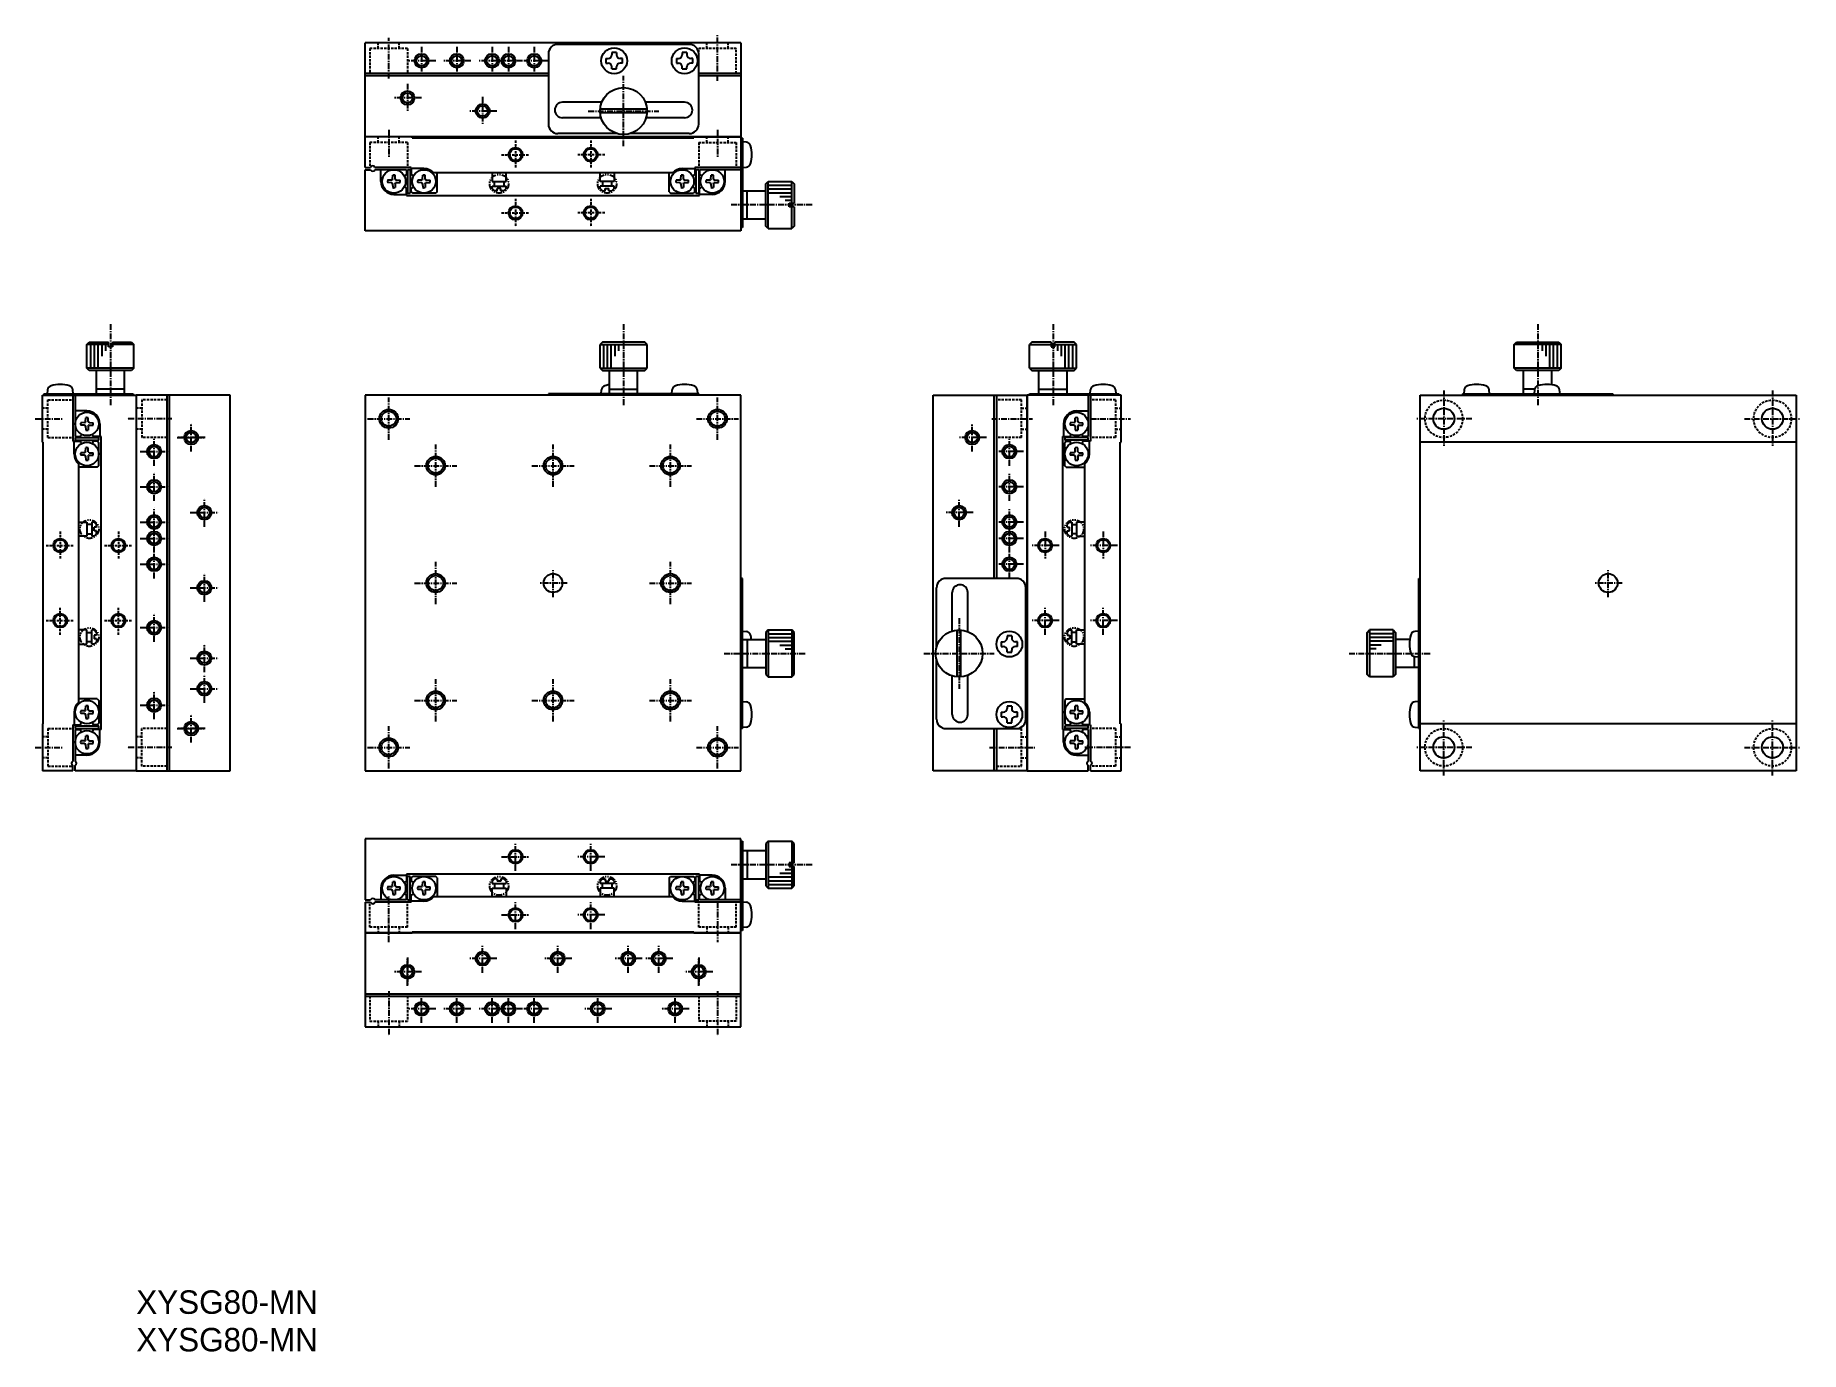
# Model space of a CAD drawing. Extents: x 118 to 494, y 13 to 293.
import ezdxf

# ---------------------------------------------------------------- set-up
doc = ezdxf.new("R2010")
doc.units = 0
for name, pattern in [('CENTER', [2, 1.25, -0.25, 0.25, -0.25]), ('DASHED', [0.75, 0.5, -0.25]), ('PHANTOM', [2.5, 1.25, -0.25, 0.25, -0.25, 0.25, -0.25])]:
    doc.linetypes.add(name, pattern=pattern)
doc.layers.get('0').update_dxf_attribs({"linetype": 'CONTINUOUS'})
doc.layers.add('CENTER', color=1, linetype='CENTER')

msp = doc.modelspace()

# ---------------------------------------------------------------- texts
at = {"color": 7, "linetype": 'CONTINUOUS'}
for p in [(139.16, 20.65), (139.16, 12.65)]:
    msp.add_text('XYSG80-MN', height=5, dxfattribs=at).set_placement(p)

# ---------------------------------------------------------------- blocks, each defined once
blk = doc.blocks.new('A$C58305343')
at = {"color": 7, "linetype": 'CONTINUOUS'}
for p, q in [((80.000002, -14.494595), (0, -14.494595)), ((0, -14.494595), (0, -34.494597)), ((80.000002, -34.494597), (80.000002, -14.494595)), ((0, -27.494597), (80.000002, -27.494597)), ((0, -27.994597), (80.000002, -27.994597)), ((0, -34.494597), (80.000002, -34.494597))]:
    blk.add_line(p, q, dxfattribs=at)
at = {"color": 3, "linetype": 'DASHED'}
for p, q in [((1, -27.994597), (1, -33.294597)), ((9, -27.994597), (9, -33.294597)), ((71.000002, -27.994597), (71.000002, -33.294597)), ((79.000002, -27.994597), (79.000002, -33.294597)), ((1, -33.294597), (9, -33.294597)), ((2.750002, -33.294597), (2.750002, -34.494597)), ((7.250001, -33.294597), (7.250001, -34.494597)), ((79.000002, -33.294597), (71.000002, -33.294597)), ((72.750001, -33.294597), (72.750001, -34.494597)), ((77.25, -33.294597), (77.25, -34.494597))]:
    blk.add_line(p, q, dxfattribs=at)
at = {"color": 3, "linetype": 'CONTINUOUS'}
for centre in [(25, -19.994596), (41.000002, -19.994596), (56, -19.994601), (62.499999, -19.994601), (8.999998, -22.798504), (70.999998, -22.798504), (11.999995, -30.694597), (19.499995, -30.694597), (26.999995, -30.694597), (30.500002, -30.694597), (35.999995, -30.694597), (49.500002, -30.694597), (66.000004, -30.694597)]:
    blk.add_circle(centre, 1.5, dxfattribs=at)
at = {"color": 7, "linetype": 'CONTINUOUS'}
for centre in [(8.999998, -22.798504), (25, -19.994596), (41.000002, -19.994596), (56, -19.994601), (62.499999, -19.994601), (70.999998, -22.798504), (11.999995, -30.694597), (19.499995, -30.694597), (26.999995, -30.694597), (30.500002, -30.694597), (35.999995, -30.694597), (49.500002, -30.694597), (66.000004, -30.694597)]:
    blk.add_circle(centre, 1.100001, dxfattribs=at)
at = {"layer": 'CENTER', "color": 1, "linetype": 'CENTER'}
for p, q in [((25, -22.994597), (25, -16.994595)), ((41.000002, -22.994597), (41.000002, -16.994595)), ((56, -22.994602), (56, -16.9946)), ((62.499999, -22.994602), (62.499999, -16.9946)), ((8.999998, -25.798505), (8.999998, -19.798503)), ((8.999998, -19.798504), (8.999998, -25.798503)), ((28.000001, -19.994596), (21.999999, -19.994596)), ((44.000004, -19.994596), (38.000001, -19.994596)), ((59.000002, -19.994601), (52.999999, -19.994601)), ((65.500001, -19.994601), (59.499998, -19.994601)), ((70.999998, -25.798505), (70.999998, -19.798503)), ((70.999998, -19.798504), (70.999998, -25.798503)), ((12, -22.798504), (5.999997, -22.798504)), ((11.999997, -22.798504), (5.999998, -22.798504)), ((74, -22.798504), (67.999997, -22.798504)), ((73.999997, -22.798504), (67.999998, -22.798504)), ((5, -26.937595), (5, -36.466443)), ((11.999995, -33.694598), (11.999995, -27.694596)), ((19.499995, -33.694598), (19.499995, -27.694596)), ((26.999995, -33.694598), (26.999995, -27.694596)), ((30.500002, -33.694598), (30.500002, -27.694596)), ((35.999995, -33.694598), (35.999995, -27.694596)), ((49.500002, -33.694598), (49.500002, -27.694596)), ((66.000004, -33.694598), (66.000004, -27.694596)), ((75.000002, -26.937595), (75.000002, -36.466443)), ((14.999997, -30.694597), (8.999994, -30.694597)), ((22.499997, -30.694597), (16.499994, -30.694597)), ((29.999997, -30.694597), (23.999994, -30.694597)), ((33.500004, -30.694597), (27.500001, -30.694597)), ((38.999997, -30.694597), (32.999994, -30.694597)), ((52.500004, -30.694597), (46.500001, -30.694597)), ((69.000006, -30.694597), (63.000003, -30.694597))]:
    blk.add_line(p, q, dxfattribs=at)

# ---------------------------------------------------------------- linework, layer by layer
at = {"color": 7, "linetype": 'CONTINUOUS'}
for p, q in [((187.91, 271.37), (187.91, 291.37)), ((267.91, 291.37), (187.91, 291.37)), ((256.91, 291.07), (228.91, 291.07)), ((267.91, 291.37), (267.91, 271.37)), ((226.91, 289.07), (226.91, 274.07)), ((239.16, 288.07), (239.16, 287.07)), ((239.16, 288.07), (239.61, 288.07)), ((239.16, 287.07), (239.61, 287.07)), ((241.41, 289.32), (240.41, 289.32)), ((240.41, 289.32), (240.41, 288.87)), ((240.41, 285.82), (240.41, 286.27)), ((240.41, 285.82), (241.41, 285.82)), ((241.41, 289.32), (241.41, 288.87)), ((241.41, 285.82), (241.41, 286.27)), ((242.66, 288.07), (242.21, 288.07)), ((242.66, 287.07), (242.21, 287.07)), ((242.66, 287.07), (242.66, 288.07)), ((254.16, 288.07), (254.16, 287.07)), ((254.16, 288.07), (254.61, 288.07)), ((254.16, 287.07), (254.61, 287.07)), ((256.41, 289.32), (255.41, 289.32)), ((255.41, 289.32), (255.41, 288.87)), ((255.41, 285.82), (255.41, 286.27)), ((255.41, 285.82), (256.41, 285.82)), ((256.41, 289.32), (256.41, 288.87)), ((256.41, 285.82), (256.41, 286.27)), ((257.66, 288.07), (257.21, 288.07)), ((257.66, 287.07), (257.21, 287.07)), ((257.66, 287.07), (257.66, 288.07)), ((258.91, 274.07), (258.91, 289.07)), ((226.91, 284.87), (187.91, 284.87)), ((226.91, 284.37), (187.91, 284.37)), ((267.91, 284.87), (258.91, 284.87)), ((267.91, 284.37), (258.91, 284.37)), ((238.26, 278.72), (229.91, 278.72)), ((255.91, 278.72), (247.55, 278.72)), ((238.12, 275.42), (229.91, 275.42)), ((247.89, 277.27), (237.92, 277.27)), ((247.89, 276.47), (237.92, 276.47)), ((255.91, 275.42), (247.69, 275.42)), ((267.91, 271.37), (187.91, 271.37)), ((187.91, 264.87), (187.91, 271.37)), ((197.91, 271.37), (187.91, 271.37)), ((197.91, 271.17), (197.91, 271.37)), ((197.91, 271.17), (257.91, 271.17)), ((241.51, 272.07), (228.91, 272.07)), ((256.91, 272.07), (244.31, 272.07)), ((257.91, 271.17), (257.91, 271.37)), ((257.91, 271.37), (267.91, 271.37)), ((267.91, 271.37), (267.91, 251.37)), ((268.21, 271.07), (267.91, 271.07)), ((268.21, 271.07), (268.21, 252.07)), ((269.06, 270.25), (268.21, 270.32)), ((187.91, 264.87), (189.05, 264.87)), ((187.91, 264.37), (189.05, 264.37)), ((187.91, 251.37), (187.91, 264.37)), ((197.71, 264.87), (189.97, 264.87)), ((196.71, 264.37), (189.97, 264.37)), ((191.26, 261.87), (191.26, 264.37)), ((193.73, 262.37), (193.75, 263.2)), ((194.28, 262.37), (194.27, 263.2)), ((196.71, 264.37), (196.71, 263.29)), ((197.51, 264.37), (196.91, 264.37)), ((196.91, 264.37), (196.91, 259.37)), ((197.51, 264.37), (197.51, 259.37)), ((197.71, 264.87), (197.71, 263.29)), ((200.41, 264.62), (197.71, 264.62)), ((200.13, 262.37), (200.15, 263.2)), ((200.68, 262.37), (200.67, 263.2)), ((253.33, 263.67), (202.49, 263.67)), ((203.21, 259.67), (203.21, 263.67)), ((214.91, 263.67), (214.91, 261.87)), ((217.91, 261.87), (217.91, 263.67)), ((237.91, 261.87), (237.91, 263.67)), ((240.91, 263.67), (240.91, 261.87)), ((252.61, 259.67), (252.61, 263.67)), ((255.13, 262.37), (255.15, 263.2)), ((255.41, 264.62), (258.11, 264.62)), ((255.68, 262.37), (255.67, 263.2)), ((267.91, 264.87), (258.11, 264.87)), ((258.11, 264.87), (258.11, 263.29)), ((258.91, 264.37), (258.31, 264.37)), ((258.31, 264.37), (258.31, 259.37)), ((258.91, 264.37), (258.91, 259.37)), ((267.91, 264.37), (259.11, 264.37)), ((259.11, 264.37), (259.11, 263.29)), ((261.53, 262.37), (261.55, 263.2)), ((262.08, 262.37), (262.07, 263.2)), ((264.56, 261.87), (264.56, 264.37)), ((268.21, 264.82), (269.06, 264.89)), ((193.53, 262.15), (192.68, 262.13)), ((193.53, 261.6), (192.68, 261.61)), ((193.53, 262.15), (193.66, 262.21)), ((193.53, 261.6), (193.66, 261.54)), ((193.73, 262.37), (193.66, 262.21)), ((193.73, 261.37), (193.66, 261.54)), ((193.73, 261.37), (193.75, 260.55)), ((194.28, 261.37), (194.27, 260.55)), ((194.28, 262.37), (194.36, 262.21)), ((194.28, 261.37), (194.36, 261.54)), ((194.49, 262.15), (194.36, 262.21)), ((194.49, 261.6), (194.36, 261.54)), ((194.49, 262.15), (195.33, 262.13)), ((194.49, 261.6), (195.33, 261.61)), ((196.71, 258.87), (196.71, 260.46)), ((197.71, 259.67), (197.71, 260.46)), ((197.71, 259.67), (198.01, 259.37)), ((199.93, 262.15), (199.08, 262.13)), ((199.93, 261.6), (199.08, 261.61)), ((199.93, 262.15), (200.06, 262.21)), ((199.93, 261.6), (200.06, 261.54)), ((200.13, 262.37), (200.06, 262.21)), ((200.13, 261.37), (200.06, 261.54)), ((200.13, 261.37), (200.15, 260.55)), ((200.68, 261.37), (200.67, 260.55)), ((200.68, 262.37), (200.76, 262.21)), ((200.68, 261.37), (200.76, 261.54)), ((200.89, 262.15), (200.76, 262.21)), ((200.89, 261.6), (200.76, 261.54)), ((200.89, 262.15), (201.73, 262.13)), ((200.89, 261.6), (201.73, 261.61)), ((203.21, 259.67), (202.91, 259.37)), ((214.91, 261.87), (217.91, 261.87)), ((214.91, 260.37), (214.91, 260.87)), ((214.91, 260.87), (217.91, 260.87)), ((214.91, 260.37), (215.41, 259.87)), ((215.41, 260.87), (215.41, 261.87)), ((216.01, 259.87), (215.41, 259.87)), ((216.81, 260.37), (216.01, 260.37)), ((216.01, 259.87), (216.01, 260.37)), ((216.81, 259.87), (216.81, 260.37)), ((217.41, 259.87), (216.81, 259.87)), ((217.41, 261.87), (217.41, 260.87)), ((217.91, 260.37), (217.41, 259.87)), ((217.91, 260.37), (217.91, 260.87)), ((240.91, 261.87), (237.91, 261.87)), ((237.91, 260.37), (237.91, 260.87)), ((240.91, 260.87), (237.91, 260.87)), ((237.91, 260.37), (238.41, 259.87)), ((238.41, 261.87), (238.41, 260.87)), ((238.41, 259.87), (239.01, 259.87)), ((239.01, 259.87), (239.01, 260.37)), ((239.01, 260.37), (239.81, 260.37)), ((239.81, 259.87), (239.81, 260.37)), ((239.81, 259.87), (240.41, 259.87)), ((240.41, 260.87), (240.41, 261.87)), ((240.91, 260.37), (240.41, 259.87)), ((240.91, 260.37), (240.91, 260.87)), ((252.61, 259.67), (252.91, 259.37)), ((254.93, 262.15), (254.08, 262.13)), ((254.93, 261.6), (254.08, 261.61)), ((254.93, 262.15), (255.06, 262.21)), ((254.93, 261.6), (255.06, 261.54)), ((255.13, 262.37), (255.06, 262.21)), ((255.13, 261.37), (255.06, 261.54)), ((255.13, 261.37), (255.15, 260.55)), ((255.68, 261.37), (255.67, 260.55)), ((255.68, 262.37), (255.76, 262.21)), ((255.68, 261.37), (255.76, 261.54)), ((255.89, 262.15), (255.76, 262.21)), ((255.89, 261.6), (255.76, 261.54)), ((255.89, 262.15), (256.73, 262.13)), ((255.89, 261.6), (256.73, 261.61)), ((258.11, 259.67), (257.81, 259.37)), ((258.11, 259.67), (258.11, 260.46)), ((259.11, 258.87), (259.11, 260.46)), ((261.33, 262.15), (260.48, 262.13)), ((261.33, 261.6), (260.48, 261.61)), ((261.33, 262.15), (261.46, 262.21)), ((261.33, 261.6), (261.46, 261.54)), ((261.53, 262.37), (261.46, 262.21)), ((261.53, 261.37), (261.46, 261.54)), ((261.53, 261.37), (261.55, 260.55)), ((262.08, 261.37), (262.07, 260.55)), ((262.08, 262.37), (262.16, 262.21)), ((262.08, 261.37), (262.16, 261.54)), ((262.29, 262.15), (262.16, 262.21)), ((262.29, 261.6), (262.16, 261.54)), ((262.29, 262.15), (263.13, 262.13)), ((262.29, 261.6), (263.13, 261.61)), ((268.21, 259.87), (273.21, 259.87)), ((269.21, 253.87), (269.21, 259.87)), ((273.21, 261.37), (273.71, 261.87)), ((273.21, 252.37), (273.21, 261.37)), ((273.71, 251.87), (273.71, 261.87)), ((273.71, 261.87), (278.71, 261.87)), ((278.71, 257.27), (278.71, 261.87)), ((278.71, 261.87), (279.21, 261.37)), ((279.21, 261.37), (279.21, 257.27)), ((194.01, 259.12), (196.71, 259.12)), ((196.71, 258.87), (259.11, 258.87)), ((196.91, 259.37), (197.51, 259.37)), ((202.91, 259.37), (198.01, 259.37)), ((252.91, 259.37), (257.81, 259.37)), ((258.31, 259.37), (258.91, 259.37)), ((261.81, 259.12), (259.11, 259.12)), ((278.21, 257.27), (279.21, 257.27)), ((278.21, 256.47), (278.21, 257.27)), ((279.21, 256.47), (278.21, 256.47)), ((278.71, 251.87), (278.71, 256.47)), ((279.21, 256.47), (279.21, 252.37)), ((268.21, 252.07), (267.91, 252.07)), ((268.21, 253.87), (273.21, 253.87)), ((273.71, 251.87), (273.21, 252.37)), ((273.71, 251.87), (278.71, 251.87)), ((279.21, 252.37), (278.71, 251.87)), ((267.91, 251.37), (187.91, 251.37)), ((128.66, 227.12), (129.16, 227.62)), ((133.26, 227.12), (128.66, 227.12)), ((128.66, 222.12), (128.66, 227.12)), ((129.16, 227.62), (133.26, 227.62)), ((133.26, 226.62), (133.26, 227.62)), ((134.06, 226.62), (133.26, 226.62)), ((134.06, 227.62), (134.06, 226.62)), ((134.06, 227.62), (138.16, 227.62)), ((138.66, 227.12), (134.06, 227.12)), ((138.16, 227.62), (138.66, 227.12)), ((138.66, 222.12), (138.66, 227.12)), ((238.41, 227.62), (237.91, 227.12)), ((237.91, 227.12), (247.91, 227.12)), ((237.91, 222.12), (237.91, 227.12)), ((247.41, 227.62), (238.41, 227.62)), ((247.91, 227.12), (247.41, 227.62)), ((247.91, 222.12), (247.91, 227.12)), ((329.86, 227.62), (329.36, 227.12)), ((329.36, 227.12), (333.96, 227.12)), ((329.36, 222.12), (329.36, 227.12)), ((333.96, 227.62), (329.86, 227.62)), ((333.96, 227.62), (333.96, 226.62)), ((333.96, 226.62), (334.76, 226.62)), ((334.76, 226.62), (334.76, 227.62)), ((338.86, 227.62), (334.76, 227.62)), ((334.76, 227.12), (339.36, 227.12)), ((339.36, 227.12), (338.86, 227.62)), ((339.36, 222.12), (339.36, 227.12)), ((432.56, 227.12), (433.06, 227.62)), ((442.56, 227.12), (432.56, 227.12)), ((432.56, 222.12), (432.56, 227.12)), ((433.06, 227.62), (442.06, 227.62)), ((442.06, 227.62), (442.56, 227.12)), ((442.56, 222.12), (442.56, 227.12)), ((138.66, 222.12), (128.66, 222.12)), ((129.16, 221.62), (128.66, 222.12)), ((138.66, 222.12), (138.16, 221.62)), ((237.91, 222.12), (247.91, 222.12)), ((237.91, 222.12), (238.41, 221.62)), ((247.41, 221.62), (247.91, 222.12)), ((329.36, 222.12), (339.36, 222.12)), ((329.36, 222.12), (329.86, 221.62)), ((338.86, 221.62), (339.36, 222.12)), ((442.56, 222.12), (432.56, 222.12)), ((433.06, 221.62), (432.56, 222.12)), ((442.56, 222.12), (442.06, 221.62)), ((138.16, 221.62), (129.16, 221.62)), ((130.66, 216.62), (130.66, 221.62)), ((136.66, 216.62), (136.66, 221.62)), ((238.41, 221.62), (247.41, 221.62)), ((239.91, 216.62), (239.91, 221.62)), ((245.91, 216.62), (245.91, 221.62)), ((329.86, 221.62), (338.86, 221.62)), ((331.36, 216.62), (331.36, 221.62)), ((337.36, 216.62), (337.36, 221.62)), ((442.06, 221.62), (433.06, 221.62)), ((434.56, 216.62), (434.56, 221.62)), ((440.56, 218.55), (440.56, 221.62)), ((119.16, 216.32), (139.16, 216.32)), ((119.16, 206.32), (119.16, 216.32)), ((119.46, 216.62), (119.46, 216.32)), ((119.46, 216.62), (138.46, 216.62)), ((120.28, 217.47), (120.21, 216.62)), ((125.71, 216.62), (125.63, 217.47)), ((125.66, 216.32), (125.66, 206.52)), ((126.16, 216.32), (126.16, 207.52)), ((136.66, 217.62), (130.66, 217.62)), ((138.46, 216.62), (138.46, 216.32)), ((139.16, 216.32), (139.16, 136.32)), ((187.91, 216.32), (187.91, 136.32)), ((267.91, 216.32), (187.91, 216.32)), ((258.91, 216.62), (226.91, 216.62)), ((226.91, 216.62), (226.91, 216.32)), ((238.16, 216.62), (238.23, 217.47)), ((239.91, 217.62), (245.91, 217.62)), ((253.16, 216.62), (253.23, 217.47)), ((258.58, 217.47), (258.66, 216.62)), ((258.91, 216.62), (258.91, 216.32)), ((267.91, 136.32), (267.91, 216.32)), ((308.86, 216.32), (328.86, 216.32)), ((308.86, 136.32), (308.86, 216.32)), ((321.86, 177.32), (321.86, 216.32)), ((322.36, 177.32), (322.36, 216.32)), ((348.86, 216.32), (328.86, 216.32)), ((328.86, 216.32), (328.86, 136.32)), ((328.86, 136.32), (328.86, 216.32)), ((329.36, 216.32), (329.36, 216.62)), ((329.36, 216.62), (348.36, 216.62)), ((331.36, 217.62), (337.36, 217.62)), ((341.86, 216.32), (341.86, 207.52)), ((342.26, 216.62), (342.34, 217.47)), ((342.36, 216.32), (342.36, 206.52)), ((347.69, 217.47), (347.76, 216.62)), ((348.36, 216.62), (348.36, 216.32)), ((348.86, 206.32), (348.86, 216.32)), ((412.56, 216.32), (492.56, 216.32)), ((412.56, 136.32), (412.56, 216.32)), ((421.56, 216.62), (453.56, 216.62)), ((421.56, 216.62), (421.56, 216.32)), ((421.88, 217.47), (421.81, 216.62)), ((427.31, 216.62), (427.23, 217.47)), ((436.91, 217.62), (434.56, 217.62)), ((436.88, 217.47), (436.81, 216.62)), ((442.31, 216.62), (442.23, 217.47)), ((453.56, 216.62), (453.56, 216.32)), ((492.56, 216.32), (492.56, 136.32)), ((128.66, 212.97), (126.16, 212.97)), ((128.16, 210.49), (128.32, 210.57)), ((128.38, 210.7), (128.32, 210.57)), ((128.38, 210.7), (128.4, 211.54)), ((128.93, 210.7), (128.92, 211.54)), ((128.93, 210.7), (128.99, 210.57)), ((129.16, 210.49), (128.99, 210.57)), ((338.86, 210.49), (339.03, 210.57)), ((339.08, 210.7), (339.03, 210.57)), ((339.08, 210.7), (339.1, 211.54)), ((339.36, 212.97), (341.86, 212.97)), ((339.63, 210.7), (339.62, 211.54)), ((339.63, 210.7), (339.69, 210.57)), ((339.86, 210.49), (339.69, 210.57)), ((126.16, 207.52), (127.24, 207.52)), ((126.16, 207.32), (126.16, 206.72)), ((126.16, 207.32), (131.16, 207.32)), ((128.16, 210.49), (127.33, 210.48)), ((128.16, 209.94), (127.33, 209.96)), ((128.16, 209.94), (128.32, 209.87)), ((128.38, 209.74), (128.32, 209.87)), ((128.38, 209.74), (128.4, 208.89)), ((128.93, 209.74), (128.92, 208.89)), ((128.93, 209.74), (128.99, 209.87)), ((129.16, 209.94), (128.99, 209.87)), ((129.16, 210.49), (129.98, 210.48)), ((129.16, 209.94), (129.98, 209.96)), ((131.66, 207.52), (130.07, 207.52)), ((131.16, 206.72), (131.16, 207.32)), ((131.41, 210.22), (131.41, 207.52)), ((131.66, 145.12), (131.66, 207.52)), ((336.36, 207.52), (337.95, 207.52)), ((336.36, 207.52), (336.36, 145.12)), ((336.61, 210.22), (336.61, 207.52)), ((336.86, 207.32), (336.86, 206.72)), ((341.86, 207.32), (336.86, 207.32)), ((338.86, 210.49), (338.03, 210.48)), ((338.86, 209.94), (338.03, 209.96)), ((338.86, 209.94), (339.03, 209.87)), ((339.08, 209.74), (339.03, 209.87)), ((339.08, 209.74), (339.1, 208.89)), ((339.63, 209.74), (339.62, 208.89)), ((339.63, 209.74), (339.69, 209.87)), ((339.86, 209.94), (339.69, 209.87)), ((339.86, 210.49), (340.68, 210.48)), ((339.86, 209.94), (340.68, 209.96)), ((341.86, 207.52), (340.77, 207.52)), ((341.86, 206.72), (341.86, 207.32)), ((119.36, 206.32), (119.16, 206.32)), ((119.36, 146.32), (119.36, 206.32)), ((125.66, 206.52), (127.24, 206.52)), ((125.91, 203.82), (125.91, 206.52)), ((126.16, 206.72), (131.16, 206.72)), ((128.16, 204.09), (127.33, 204.08)), ((128.16, 203.54), (127.33, 203.56)), ((128.16, 204.09), (128.32, 204.17)), ((128.16, 203.54), (128.32, 203.47)), ((128.38, 204.3), (128.32, 204.17)), ((128.38, 203.34), (128.32, 203.47)), ((128.38, 204.3), (128.4, 205.14)), ((128.38, 203.34), (128.4, 202.49)), ((128.93, 204.3), (128.92, 205.14)), ((128.93, 203.34), (128.92, 202.49)), ((128.93, 204.3), (128.99, 204.17)), ((128.93, 203.34), (128.99, 203.47)), ((129.16, 204.09), (128.99, 204.17)), ((129.16, 203.54), (128.99, 203.47)), ((129.16, 204.09), (129.98, 204.08)), ((129.16, 203.54), (129.98, 203.56)), ((130.86, 206.52), (130.07, 206.52)), ((130.86, 206.52), (131.16, 206.22)), ((131.16, 201.32), (131.16, 206.22)), ((341.86, 206.72), (336.86, 206.72)), ((337.16, 206.52), (336.86, 206.22)), ((336.86, 201.32), (336.86, 206.22)), ((337.16, 206.52), (337.95, 206.52)), ((338.86, 204.09), (338.03, 204.08)), ((338.86, 203.54), (338.03, 203.56)), ((338.86, 204.09), (339.03, 204.17)), ((338.86, 203.54), (339.03, 203.47)), ((339.08, 204.3), (339.03, 204.17)), ((339.08, 203.34), (339.03, 203.47)), ((339.08, 204.3), (339.1, 205.14)), ((339.08, 203.34), (339.1, 202.49)), ((339.63, 204.3), (339.62, 205.14)), ((339.63, 203.34), (339.62, 202.49)), ((339.63, 204.3), (339.69, 204.17)), ((339.63, 203.34), (339.69, 203.47)), ((339.86, 204.09), (339.69, 204.17)), ((339.86, 203.54), (339.69, 203.47)), ((339.86, 204.09), (340.68, 204.08)), ((339.86, 203.54), (340.68, 203.56)), ((342.36, 206.52), (340.77, 206.52)), ((342.11, 203.82), (342.11, 206.52)), ((348.66, 206.32), (348.86, 206.32)), ((348.66, 146.32), (348.66, 206.32)), ((492.56, 206.32), (412.56, 206.32)), ((126.86, 201.74), (126.86, 150.9)), ((130.86, 201.02), (126.86, 201.02)), ((130.86, 201.02), (131.16, 201.32)), ((337.16, 201.02), (336.86, 201.32)), ((337.16, 201.02), (341.16, 201.02)), ((341.16, 150.9), (341.16, 201.74)), ((126.86, 189.32), (128.66, 189.32)), ((128.66, 189.32), (128.66, 186.32)), ((129.66, 188.82), (128.66, 188.82)), ((130.16, 189.32), (129.66, 189.32)), ((129.66, 189.32), (129.66, 186.32)), ((130.16, 189.32), (130.66, 188.82)), ((130.16, 187.42), (130.16, 188.22)), ((130.66, 188.22), (130.16, 188.22)), ((130.66, 188.22), (130.66, 188.82)), ((337.86, 189.32), (337.36, 188.82)), ((337.36, 188.22), (337.36, 188.82)), ((337.36, 188.22), (337.86, 188.22)), ((337.86, 189.32), (338.36, 189.32)), ((337.86, 187.42), (337.86, 188.22)), ((338.36, 189.32), (338.36, 186.32)), ((338.36, 188.82), (339.36, 188.82)), ((339.36, 189.32), (339.36, 186.32)), ((341.16, 189.32), (339.36, 189.32)), ((128.66, 186.32), (126.86, 186.32)), ((128.66, 186.82), (129.66, 186.82)), ((130.16, 186.32), (129.66, 186.32)), ((130.66, 187.42), (130.16, 187.42)), ((130.16, 186.32), (130.66, 186.82)), ((130.66, 186.82), (130.66, 187.42)), ((337.36, 186.82), (337.36, 187.42)), ((337.36, 187.42), (337.86, 187.42)), ((337.86, 186.32), (337.36, 186.82)), ((337.86, 186.32), (338.36, 186.32)), ((339.36, 186.82), (338.36, 186.82)), ((339.36, 186.32), (341.16, 186.32)), ((268.21, 177.32), (267.91, 177.32)), ((268.21, 145.32), (268.21, 177.32)), ((326.56, 177.32), (311.56, 177.32)), ((412.26, 145.32), (412.26, 177.32)), ((412.26, 177.32), (412.56, 177.32)), ((309.56, 162.72), (309.56, 175.32)), ((312.91, 166.1), (312.91, 174.32)), ((316.21, 165.96), (316.21, 174.32)), ((328.56, 147.32), (328.56, 175.32)), ((128.66, 166.32), (126.86, 166.32)), ((128.66, 163.32), (128.66, 166.32)), ((128.66, 165.82), (129.66, 165.82)), ((130.16, 166.32), (129.66, 166.32)), ((129.66, 163.32), (129.66, 166.32)), ((130.16, 166.32), (130.66, 165.82)), ((130.66, 165.82), (130.66, 165.22)), ((268.21, 166.07), (269.06, 165.99)), ((273.71, 166.32), (273.21, 165.82)), ((273.21, 165.82), (273.21, 156.82)), ((273.71, 166.32), (273.71, 156.32)), ((273.71, 166.32), (278.71, 166.32)), ((278.71, 166.32), (278.71, 156.32)), ((279.21, 165.82), (278.71, 166.32)), ((279.21, 156.82), (279.21, 165.82)), ((313.96, 156.33), (313.96, 166.3)), ((314.76, 156.33), (314.76, 166.3)), ((337.86, 166.32), (337.36, 165.82)), ((337.36, 165.82), (337.36, 165.22)), ((337.86, 166.32), (338.36, 166.32)), ((338.36, 163.32), (338.36, 166.32)), ((339.36, 165.82), (338.36, 165.82)), ((339.36, 163.32), (339.36, 166.32)), ((339.36, 166.32), (341.16, 166.32)), ((401.26, 165.82), (401.76, 166.32)), ((401.26, 156.82), (401.26, 165.82)), ((401.76, 166.32), (401.76, 156.32)), ((406.76, 166.32), (401.76, 166.32)), ((406.76, 166.32), (406.76, 156.32)), ((406.76, 166.32), (407.26, 165.82)), ((407.26, 165.82), (407.26, 156.82)), ((412.26, 166.07), (411.41, 165.99)), ((126.86, 163.32), (128.66, 163.32)), ((129.66, 163.82), (128.66, 163.82)), ((130.16, 163.32), (129.66, 163.32)), ((130.66, 165.22), (130.16, 165.22)), ((130.16, 165.22), (130.16, 164.42)), ((130.66, 164.42), (130.16, 164.42)), ((130.16, 163.32), (130.66, 163.82)), ((130.66, 164.42), (130.66, 163.82)), ((268.21, 164.32), (273.21, 164.32)), ((269.21, 164.32), (269.21, 158.32)), ((323.31, 163.82), (323.31, 162.82)), ((323.31, 163.82), (323.76, 163.82)), ((323.31, 162.82), (323.76, 162.82)), ((325.56, 165.07), (324.56, 165.07)), ((324.56, 165.07), (324.56, 164.62)), ((324.56, 161.57), (324.56, 162.02)), ((325.56, 165.07), (325.56, 164.62)), ((325.56, 161.57), (325.56, 162.02)), ((326.81, 163.82), (326.36, 163.82)), ((326.81, 162.82), (326.36, 162.82)), ((326.81, 162.82), (326.81, 163.82)), ((337.36, 165.22), (337.86, 165.22)), ((337.36, 164.42), (337.36, 163.82)), ((337.36, 164.42), (337.86, 164.42)), ((337.86, 163.32), (337.36, 163.82)), ((337.86, 165.22), (337.86, 164.42)), ((337.86, 163.32), (338.36, 163.32)), ((338.36, 163.82), (339.36, 163.82)), ((341.16, 163.32), (339.36, 163.32)), ((410.33, 164.32), (407.26, 164.32)), ((268.21, 158.32), (273.21, 158.32)), ((309.56, 147.32), (309.56, 159.92)), ((324.56, 161.57), (325.56, 161.57)), ((412.26, 158.32), (407.26, 158.32)), ((411.26, 160.67), (411.26, 158.32)), ((411.41, 160.64), (412.26, 160.57)), ((273.21, 156.82), (273.71, 156.32)), ((273.71, 156.32), (278.71, 156.32)), ((278.71, 156.32), (279.21, 156.82)), ((312.91, 148.32), (312.91, 156.53)), ((316.21, 148.32), (316.21, 156.67)), ((401.76, 156.32), (401.26, 156.82)), ((406.76, 156.32), (401.76, 156.32)), ((407.26, 156.82), (406.76, 156.32)), ((130.86, 151.62), (126.86, 151.62)), ((130.86, 151.62), (131.16, 151.32)), ((131.16, 151.32), (131.16, 146.42)), ((268.21, 151.07), (269.06, 150.99)), ((337.16, 151.62), (336.86, 151.32)), ((336.86, 151.32), (336.86, 146.42)), ((337.16, 151.62), (341.16, 151.62)), ((412.26, 151.07), (411.41, 150.99)), ((125.91, 148.82), (125.91, 146.12)), ((128.16, 149.09), (127.33, 149.08)), ((128.16, 148.54), (127.33, 148.56)), ((128.16, 149.09), (128.32, 149.17)), ((128.16, 148.54), (128.32, 148.47)), ((128.38, 149.3), (128.32, 149.17)), ((128.38, 148.34), (128.32, 148.47)), ((128.38, 149.3), (128.4, 150.14)), ((128.38, 148.34), (128.4, 147.49)), ((128.93, 149.3), (128.92, 150.14)), ((128.93, 148.34), (128.92, 147.49)), ((128.93, 149.3), (128.99, 149.17)), ((128.93, 148.34), (128.99, 148.47)), ((129.16, 149.09), (128.99, 149.17)), ((129.16, 148.54), (128.99, 148.47)), ((129.16, 149.09), (129.98, 149.08)), ((129.16, 148.54), (129.98, 148.56)), ((323.31, 148.82), (323.31, 147.82)), ((323.31, 148.82), (323.76, 148.82)), ((323.31, 147.82), (323.76, 147.82)), ((325.56, 150.07), (324.56, 150.07)), ((324.56, 150.07), (324.56, 149.62)), ((324.56, 146.57), (324.56, 147.02)), ((325.56, 150.07), (325.56, 149.62)), ((325.56, 146.57), (325.56, 147.02)), ((326.81, 148.82), (326.36, 148.82)), ((326.81, 147.82), (326.36, 147.82)), ((326.81, 147.82), (326.81, 148.82)), ((338.86, 149.09), (338.03, 149.08)), ((338.86, 148.54), (338.03, 148.56)), ((338.86, 149.09), (339.03, 149.17)), ((338.86, 148.54), (339.03, 148.47)), ((339.08, 149.3), (339.03, 149.17)), ((339.08, 148.34), (339.03, 148.47)), ((339.08, 149.3), (339.1, 150.14)), ((339.08, 148.34), (339.1, 147.49)), ((339.63, 149.3), (339.62, 150.14)), ((339.63, 148.34), (339.62, 147.49)), ((339.63, 149.3), (339.69, 149.17)), ((339.63, 148.34), (339.69, 148.47)), ((339.86, 149.09), (339.69, 149.17)), ((339.86, 148.54), (339.69, 148.47)), ((339.86, 149.09), (340.68, 149.08)), ((339.86, 148.54), (340.68, 148.56)), ((342.11, 148.82), (342.11, 146.12)), ((119.16, 146.32), (119.16, 136.32)), ((119.36, 146.32), (119.16, 146.32)), ((125.66, 146.12), (127.24, 146.12)), ((125.66, 146.12), (125.66, 138.38)), ((126.16, 145.92), (126.16, 145.32)), ((126.16, 145.92), (131.16, 145.92)), ((126.16, 145.32), (131.16, 145.32)), ((126.16, 145.12), (127.24, 145.12)), ((126.16, 145.12), (126.16, 138.38)), ((128.38, 142.9), (128.32, 142.77)), ((128.38, 142.9), (128.4, 143.74)), ((128.93, 142.9), (128.92, 143.74)), ((128.93, 142.9), (128.99, 142.77)), ((130.86, 146.12), (130.07, 146.12)), ((131.66, 145.12), (130.07, 145.12)), ((130.86, 146.12), (131.16, 146.42)), ((131.16, 145.32), (131.16, 145.92)), ((131.41, 142.42), (131.41, 145.12)), ((268.21, 145.32), (267.91, 145.32)), ((269.06, 145.64), (268.21, 145.57)), ((311.56, 145.32), (326.56, 145.32)), ((321.86, 136.32), (321.86, 145.32)), ((322.36, 136.32), (322.36, 145.32)), ((324.56, 146.57), (325.56, 146.57)), ((336.36, 145.12), (337.95, 145.12)), ((336.61, 142.42), (336.61, 145.12)), ((337.16, 146.12), (336.86, 146.42)), ((336.86, 145.92), (336.86, 145.32)), ((341.86, 145.92), (336.86, 145.92)), ((341.86, 145.32), (336.86, 145.32)), ((337.16, 146.12), (337.95, 146.12)), ((339.08, 142.9), (339.03, 142.77)), ((339.08, 142.9), (339.1, 143.74)), ((339.63, 142.9), (339.62, 143.74)), ((339.63, 142.9), (339.69, 142.77)), ((342.36, 146.12), (340.77, 146.12)), ((341.86, 145.12), (340.77, 145.12)), ((341.86, 145.32), (341.86, 145.92)), ((341.86, 145.12), (341.86, 138.38)), ((342.36, 146.12), (342.36, 138.38)), ((348.66, 146.32), (348.86, 146.32)), ((348.86, 136.32), (348.86, 146.32)), ((411.41, 145.64), (412.26, 145.57)), ((412.26, 145.32), (412.56, 145.32)), ((492.56, 146.32), (412.56, 146.32)), ((128.66, 139.67), (126.16, 139.67)), ((128.16, 142.69), (127.33, 142.68)), ((128.16, 142.14), (127.33, 142.16)), ((128.16, 142.69), (128.32, 142.77)), ((128.16, 142.14), (128.32, 142.07)), ((128.38, 141.94), (128.32, 142.07)), ((128.38, 141.94), (128.4, 141.09)), ((128.93, 141.94), (128.92, 141.09)), ((128.93, 141.94), (128.99, 142.07)), ((129.16, 142.69), (128.99, 142.77)), ((129.16, 142.14), (128.99, 142.07)), ((129.16, 142.69), (129.98, 142.68)), ((129.16, 142.14), (129.98, 142.16)), ((338.86, 142.69), (338.03, 142.68)), ((338.86, 142.14), (338.03, 142.16)), ((338.86, 142.69), (339.03, 142.77)), ((338.86, 142.14), (339.03, 142.07)), ((339.08, 141.94), (339.03, 142.07)), ((339.08, 141.94), (339.1, 141.09)), ((339.36, 139.67), (341.86, 139.67)), ((339.63, 141.94), (339.62, 141.09)), ((339.63, 141.94), (339.69, 142.07)), ((339.86, 142.69), (339.69, 142.77)), ((339.86, 142.14), (339.69, 142.07)), ((339.86, 142.69), (340.68, 142.68)), ((339.86, 142.14), (340.68, 142.16)), ((125.66, 136.32), (119.16, 136.32)), ((125.66, 136.32), (125.66, 137.46)), ((126.16, 136.32), (126.16, 137.46)), ((139.16, 136.32), (126.16, 136.32)), ((187.91, 136.32), (267.91, 136.32)), ((328.86, 136.32), (308.86, 136.32)), ((328.86, 136.32), (341.86, 136.32)), ((341.86, 136.32), (341.86, 137.46)), ((342.36, 136.32), (342.36, 137.46)), ((342.36, 136.32), (348.86, 136.32)), ((492.56, 136.32), (412.56, 136.32)), ((267.91, 121.82), (187.91, 121.82)), ((187.91, 121.82), (187.91, 108.82)), ((267.91, 101.82), (267.91, 121.82)), ((267.91, 121.32), (268.21, 121.32)), ((268.21, 121.32), (268.21, 102.32)), ((273.71, 121.32), (273.21, 120.82)), ((273.21, 120.82), (273.21, 111.82)), ((273.71, 121.32), (273.71, 111.32)), ((273.71, 121.32), (278.71, 121.32)), ((278.71, 121.32), (278.71, 116.72)), ((279.21, 120.82), (278.71, 121.32)), ((279.21, 116.72), (279.21, 120.82)), ((268.21, 119.32), (273.21, 119.32)), ((269.21, 119.32), (269.21, 113.32)), ((279.21, 116.72), (278.21, 116.72)), ((278.21, 116.72), (278.21, 115.92)), ((194.01, 114.07), (196.71, 114.07)), ((259.11, 114.32), (196.71, 114.32)), ((196.71, 114.32), (196.71, 112.74)), ((197.51, 113.82), (196.91, 113.82)), ((196.91, 108.82), (196.91, 113.82)), ((197.51, 108.82), (197.51, 113.82)), ((197.71, 113.52), (198.01, 113.82)), ((197.71, 113.52), (197.71, 112.74)), ((202.91, 113.82), (198.01, 113.82)), ((203.21, 113.52), (202.91, 113.82)), ((203.21, 113.52), (203.21, 109.52)), ((214.91, 112.82), (215.41, 113.32)), ((214.91, 112.82), (214.91, 112.32)), ((216.01, 113.32), (215.41, 113.32)), ((216.01, 113.32), (216.01, 112.82)), ((216.81, 112.82), (216.01, 112.82)), ((217.41, 113.32), (216.81, 113.32)), ((216.81, 113.32), (216.81, 112.82)), ((217.91, 112.82), (217.41, 113.32)), ((217.91, 112.82), (217.91, 112.32)), ((237.91, 112.82), (238.41, 113.32)), ((237.91, 112.82), (237.91, 112.32)), ((238.41, 113.32), (239.01, 113.32)), ((239.01, 113.32), (239.01, 112.82)), ((239.01, 112.82), (239.81, 112.82)), ((239.81, 113.32), (240.41, 113.32)), ((239.81, 113.32), (239.81, 112.82)), ((240.91, 112.82), (240.41, 113.32)), ((240.91, 112.82), (240.91, 112.32)), ((252.61, 113.52), (252.91, 113.82)), ((252.61, 113.52), (252.61, 109.52)), ((252.91, 113.82), (257.81, 113.82)), ((258.11, 113.52), (257.81, 113.82)), ((258.11, 113.52), (258.11, 112.74)), ((258.91, 113.82), (258.31, 113.82)), ((258.31, 108.82), (258.31, 113.82)), ((258.91, 108.82), (258.91, 113.82)), ((259.11, 114.32), (259.11, 112.74)), ((261.81, 114.07), (259.11, 114.07)), ((268.21, 113.32), (273.21, 113.32)), ((278.21, 115.92), (279.21, 115.92)), ((278.71, 115.92), (278.71, 111.32)), ((279.21, 111.82), (279.21, 115.92)), ((191.26, 111.32), (191.26, 108.82)), ((193.53, 111.6), (192.68, 111.58)), ((193.53, 111.05), (192.68, 111.06)), ((193.53, 111.6), (193.66, 111.66)), ((193.53, 111.05), (193.66, 110.99)), ((193.73, 111.82), (193.66, 111.66)), ((193.73, 110.82), (193.66, 110.99)), ((193.73, 111.82), (193.75, 112.65)), ((193.73, 110.82), (193.75, 110)), ((194.28, 111.82), (194.27, 112.65)), ((194.28, 110.82), (194.27, 110)), ((194.28, 111.82), (194.36, 111.66)), ((194.28, 110.82), (194.36, 110.99)), ((194.49, 111.6), (194.36, 111.66)), ((194.49, 111.05), (194.36, 110.99)), ((194.49, 111.6), (195.33, 111.58)), ((194.49, 111.05), (195.33, 111.06)), ((196.71, 108.82), (196.71, 109.91)), ((197.71, 108.32), (197.71, 109.91)), ((199.93, 111.6), (199.08, 111.58)), ((199.93, 111.05), (199.08, 111.06)), ((199.93, 111.6), (200.06, 111.66)), ((199.93, 111.05), (200.06, 110.99)), ((200.13, 111.82), (200.06, 111.66)), ((200.13, 110.82), (200.06, 110.99)), ((200.13, 111.82), (200.15, 112.65)), ((200.13, 110.82), (200.15, 110)), ((200.68, 111.82), (200.67, 112.65)), ((200.68, 110.82), (200.67, 110)), ((200.68, 111.82), (200.76, 111.66)), ((200.68, 110.82), (200.76, 110.99)), ((200.89, 111.6), (200.76, 111.66)), ((200.89, 111.05), (200.76, 110.99)), ((200.89, 111.6), (201.73, 111.58)), ((200.89, 111.05), (201.73, 111.06)), ((202.49, 109.52), (253.33, 109.52)), ((214.91, 112.32), (217.91, 112.32)), ((214.91, 111.32), (217.91, 111.32)), ((214.91, 109.52), (214.91, 111.32)), ((215.41, 112.32), (215.41, 111.32)), ((217.41, 111.32), (217.41, 112.32)), ((217.91, 111.32), (217.91, 109.52)), ((240.91, 112.32), (237.91, 112.32)), ((240.91, 111.32), (237.91, 111.32)), ((237.91, 111.32), (237.91, 109.52)), ((238.41, 111.32), (238.41, 112.32)), ((240.41, 112.32), (240.41, 111.32)), ((240.91, 109.52), (240.91, 111.32)), ((254.93, 111.6), (254.08, 111.58)), ((254.93, 111.05), (254.08, 111.06)), ((254.93, 111.6), (255.06, 111.66)), ((254.93, 111.05), (255.06, 110.99)), ((255.13, 111.82), (255.06, 111.66)), ((255.13, 110.82), (255.06, 110.99)), ((255.13, 111.82), (255.15, 112.65)), ((255.13, 110.82), (255.15, 110)), ((255.68, 111.82), (255.67, 112.65)), ((255.68, 110.82), (255.67, 110)), ((255.68, 111.82), (255.76, 111.66)), ((255.68, 110.82), (255.76, 110.99)), ((255.89, 111.6), (255.76, 111.66)), ((255.89, 111.05), (255.76, 110.99)), ((255.89, 111.6), (256.73, 111.58)), ((255.89, 111.05), (256.73, 111.06)), ((258.11, 108.32), (258.11, 109.91)), ((259.11, 108.82), (259.11, 109.91)), ((261.33, 111.6), (260.48, 111.58)), ((261.33, 111.05), (260.48, 111.06)), ((261.33, 111.6), (261.46, 111.66)), ((261.33, 111.05), (261.46, 110.99)), ((261.53, 111.82), (261.46, 111.66)), ((261.53, 110.82), (261.46, 110.99)), ((261.53, 111.82), (261.55, 112.65)), ((261.53, 110.82), (261.55, 110)), ((262.08, 111.82), (262.07, 112.65)), ((262.08, 110.82), (262.07, 110)), ((262.08, 111.82), (262.16, 111.66)), ((262.08, 110.82), (262.16, 110.99)), ((262.29, 111.6), (262.16, 111.66)), ((262.29, 111.05), (262.16, 110.99)), ((262.29, 111.6), (263.13, 111.58)), ((262.29, 111.05), (263.13, 111.06)), ((264.56, 111.32), (264.56, 108.82)), ((273.21, 111.82), (273.71, 111.32)), ((273.71, 111.32), (278.71, 111.32)), ((278.71, 111.32), (279.21, 111.82)), ((187.91, 108.82), (189.05, 108.82)), ((187.91, 108.32), (187.91, 101.82)), ((187.91, 108.32), (189.05, 108.32)), ((196.71, 108.82), (189.97, 108.82)), ((197.71, 108.32), (189.97, 108.32)), ((196.91, 108.82), (197.51, 108.82)), ((200.41, 108.57), (197.71, 108.57)), ((255.41, 108.57), (258.11, 108.57)), ((267.91, 108.32), (258.11, 108.32)), ((258.31, 108.82), (258.91, 108.82)), ((267.91, 108.82), (259.11, 108.82)), ((268.21, 108.42), (269.06, 108.35)), ((187.91, 101.82), (197.91, 101.82)), ((267.91, 101.82), (187.91, 101.82)), ((187.91, 101.82), (187.91, 81.82)), ((197.91, 102.02), (197.91, 101.82)), ((197.91, 102.02), (257.91, 102.02)), ((257.91, 102.02), (257.91, 101.82)), ((257.91, 101.82), (267.91, 101.82)), ((268.21, 102.32), (267.91, 102.32)), ((267.91, 81.82), (267.91, 101.82)), ((269.06, 103), (268.21, 102.92)), ((187.91, 88.82), (267.91, 88.82)), ((187.91, 88.32), (267.91, 88.32)), ((187.91, 81.82), (267.91, 81.82))]:
    msp.add_line(p, q, dxfattribs=at)
at = {"color": 3, "linetype": 'DASHED'}
for p, q in [((188.91, 290.17), (188.91, 284.87)), ((196.91, 290.17), (188.91, 290.17)), ((190.66, 290.17), (190.66, 291.37)), ((195.16, 290.17), (195.16, 291.37)), ((196.91, 290.17), (196.91, 284.87)), ((258.91, 284.87), (258.91, 290.17)), ((266.91, 290.17), (258.91, 290.17)), ((260.66, 290.17), (260.66, 291.37)), ((265.16, 290.17), (265.16, 291.37)), ((266.91, 284.87), (266.91, 290.17)), ((190.66, 270.17), (190.66, 271.37)), ((195.16, 270.17), (195.16, 271.37)), ((260.66, 270.17), (260.66, 271.37)), ((265.16, 270.17), (265.16, 271.37)), ((188.91, 270.17), (188.91, 264.87)), ((196.91, 270.17), (188.91, 270.17)), ((196.91, 270.17), (196.91, 264.87)), ((258.91, 270.17), (258.91, 264.87)), ((258.91, 270.17), (266.91, 270.17)), ((266.91, 270.17), (266.91, 264.87)), ((120.36, 215.32), (125.66, 215.32)), ((120.36, 207.32), (120.36, 215.32)), ((327.66, 215.32), (322.36, 215.32)), ((327.66, 207.32), (327.66, 215.32)), ((347.66, 215.32), (342.36, 215.32)), ((347.66, 215.32), (347.66, 207.32)), ((120.36, 213.57), (119.16, 213.57)), ((327.66, 213.57), (328.86, 213.57)), ((347.66, 213.57), (348.86, 213.57)), ((120.36, 209.07), (119.16, 209.07)), ((120.36, 207.32), (125.66, 207.32)), ((327.66, 207.32), (322.36, 207.32)), ((327.66, 209.07), (328.86, 209.07)), ((347.66, 207.32), (342.36, 207.32)), ((347.66, 209.07), (348.86, 209.07)), ((120.36, 143.57), (119.16, 143.57)), ((120.36, 145.32), (125.66, 145.32)), ((120.36, 145.32), (120.36, 137.32)), ((322.36, 145.32), (327.66, 145.32)), ((327.66, 137.32), (327.66, 145.32)), ((327.66, 143.57), (328.86, 143.57)), ((347.66, 145.32), (342.36, 145.32)), ((347.66, 145.32), (347.66, 137.32)), ((347.66, 143.57), (348.86, 143.57)), ((120.36, 139.07), (119.16, 139.07)), ((120.36, 137.32), (125.66, 137.32)), ((322.36, 137.32), (327.66, 137.32)), ((327.66, 139.07), (328.86, 139.07)), ((347.66, 137.32), (342.36, 137.32)), ((347.66, 139.07), (348.86, 139.07)), ((188.91, 103.02), (188.91, 108.32)), ((196.91, 103.02), (196.91, 108.32)), ((258.91, 103.02), (258.91, 108.32)), ((266.91, 103.02), (266.91, 108.32)), ((196.91, 103.02), (188.91, 103.02)), ((190.66, 103.02), (190.66, 101.82)), ((195.16, 103.02), (195.16, 101.82)), ((266.91, 103.02), (258.91, 103.02)), ((260.66, 103.02), (260.66, 101.82)), ((265.16, 103.02), (265.16, 101.82)), ((188.91, 88.32), (188.91, 83.02)), ((196.91, 88.32), (196.91, 83.02)), ((258.91, 88.32), (258.91, 83.02)), ((266.91, 88.32), (266.91, 83.02)), ((188.91, 83.02), (196.91, 83.02)), ((190.66, 83.02), (190.66, 81.82)), ((195.16, 83.02), (195.16, 81.82)), ((266.91, 83.02), (258.91, 83.02)), ((260.66, 83.02), (260.66, 81.82)), ((265.16, 83.02), (265.16, 81.82))]:
    msp.add_line(p, q, dxfattribs=at)
at = {"color": 3, "linetype": 'CONTINUOUS'}
for p, q in [((273.71, 261.07), (278.71, 261.07)), ((273.71, 260.27), (278.71, 260.27)), ((273.71, 259.47), (278.71, 259.47)), ((276.21, 258.67), (278.71, 258.67)), ((277.34, 257.87), (278.71, 257.87)), ((129.46, 222.12), (129.46, 227.12)), ((130.26, 222.12), (130.26, 227.12)), ((131.06, 222.12), (131.06, 227.12)), ((131.86, 224.62), (131.86, 227.12)), ((132.66, 225.75), (132.66, 227.12)), ((238.71, 222.12), (238.71, 227.12)), ((239.51, 222.12), (239.51, 227.12)), ((240.31, 222.12), (240.31, 227.12)), ((241.11, 224.62), (241.11, 227.12)), ((241.91, 225.75), (241.91, 227.12)), ((335.36, 225.75), (335.36, 227.12)), ((336.16, 224.62), (336.16, 227.12)), ((336.96, 222.12), (336.96, 227.12)), ((337.76, 222.12), (337.76, 227.12)), ((338.56, 222.12), (338.56, 227.12)), ((438.56, 225.75), (438.56, 227.12)), ((439.36, 224.62), (439.36, 227.12)), ((440.16, 222.12), (440.16, 227.12)), ((440.96, 222.12), (440.96, 227.12)), ((441.76, 222.12), (441.76, 227.12)), ((273.71, 165.52), (278.71, 165.52)), ((406.76, 165.52), (401.76, 165.52)), ((273.71, 164.72), (278.71, 164.72)), ((273.71, 163.92), (278.71, 163.92)), ((276.21, 163.12), (278.71, 163.12)), ((277.34, 162.32), (278.71, 162.32)), ((406.76, 164.72), (401.76, 164.72)), ((406.76, 163.92), (401.76, 163.92)), ((404.26, 163.12), (401.76, 163.12)), ((403.13, 162.32), (401.76, 162.32)), ((273.71, 113.72), (278.71, 113.72)), ((273.71, 112.92), (278.71, 112.92)), ((276.21, 114.52), (278.71, 114.52)), ((277.34, 115.32), (278.71, 115.32)), ((273.71, 112.12), (278.71, 112.12))]:
    msp.add_line(p, q, dxfattribs=at)
at = {"color": 7, "linetype": 'CONTINUOUS'}
for centre, radius in [((240.91, 287.57), 2.75), ((255.91, 287.57), 2.75), ((199.91, 287.57), 1.1), ((207.41, 287.57), 1.1), ((214.91, 287.57), 1.1), ((218.41, 287.57), 1.1), ((223.91, 287.57), 1.1), ((196.91, 279.67), 1.1), ((242.91, 276.87), 5), ((212.91, 276.87), 1.1), ((219.91, 267.57), 1.25), ((235.91, 267.57), 1.25), ((194.01, 261.87), 2.5), ((200.41, 261.87), 2.5), ((255.41, 261.87), 2.5), ((261.81, 261.87), 2.5), ((219.91, 255.17), 1.25), ((235.91, 255.17), 1.25), ((128.66, 210.22), 2.5), ((192.91, 211.32), 1.6), ((262.91, 211.32), 1.6), ((339.36, 210.22), 2.5), ((417.56, 211.32), 2.25), ((487.56, 211.32), 2.25), ((317.16, 207.32), 1.1), ((128.66, 203.82), 2.5), ((325.06, 204.32), 1.1), ((339.36, 203.82), 2.5), ((202.91, 201.32), 1.6), ((227.91, 201.32), 1.6), ((252.91, 201.32), 1.6), ((325.06, 196.82), 1.1), ((314.36, 191.32), 1.1), ((325.06, 189.32), 1.1), ((122.96, 184.32), 1.25), ((135.36, 184.32), 1.25), ((325.06, 185.82), 1.1), ((332.66, 184.32), 1.25), ((345.06, 184.32), 1.25), ((325.06, 180.32), 1.1), ((202.91, 176.32), 1.6), ((227.91, 176.32), 2), ((252.91, 176.32), 1.6), ((452.56, 176.32), 2), ((122.96, 168.32), 1.25), ((135.36, 168.32), 1.25), ((332.66, 168.32), 1.25), ((345.06, 168.32), 1.25), ((314.36, 161.32), 5), ((325.06, 163.32), 2.75), ((128.66, 148.82), 2.5), ((202.91, 151.32), 1.6), ((227.91, 151.32), 1.6), ((252.91, 151.32), 1.6), ((325.06, 148.32), 2.75), ((339.36, 148.82), 2.5), ((128.66, 142.42), 2.5), ((192.91, 141.32), 1.6), ((262.91, 141.32), 1.6), ((339.36, 142.42), 2.5), ((417.56, 141.32), 2.25), ((487.56, 141.32), 2.25), ((219.91, 118.02), 1.25), ((235.91, 118.02), 1.25), ((194.01, 111.32), 2.5), ((200.41, 111.32), 2.5), ((255.41, 111.32), 2.5), ((261.81, 111.32), 2.5), ((219.91, 105.62), 1.25), ((235.91, 105.62), 1.25), ((196.91, 93.52), 1.1), ((212.91, 96.32), 1.1), ((228.91, 96.32), 1.1), ((243.91, 96.32), 1.1), ((250.41, 96.32), 1.1), ((258.91, 93.52), 1.1), ((199.91, 85.62), 1.1), ((207.41, 85.62), 1.1), ((214.91, 85.62), 1.1), ((218.41, 85.62), 1.1), ((223.91, 85.62), 1.1), ((237.41, 85.62), 1.1), ((253.91, 85.62), 1.1)]:
    msp.add_circle(centre, radius, dxfattribs=at)
at = {"color": 3, "linetype": 'CONTINUOUS'}
for centre, radius in [((199.91, 287.57), 1.5), ((207.41, 287.57), 1.5), ((214.91, 287.57), 1.5), ((218.41, 287.57), 1.5), ((223.91, 287.57), 1.5), ((196.91, 279.67), 1.5), ((212.91, 276.87), 1.5), ((219.91, 267.57), 1.5), ((235.91, 267.57), 1.5), ((219.91, 255.17), 1.5), ((235.91, 255.17), 1.5), ((192.91, 211.32), 2), ((262.91, 211.32), 2), ((317.16, 207.32), 1.5), ((202.91, 201.32), 2), ((227.91, 201.32), 2), ((252.91, 201.32), 2), ((325.06, 204.32), 1.5), ((325.06, 196.82), 1.5), ((314.36, 191.32), 1.5), ((325.06, 189.32), 1.5), ((122.96, 184.32), 1.5), ((135.36, 184.32), 1.5), ((325.06, 185.82), 1.5), ((332.66, 184.32), 1.5), ((345.06, 184.32), 1.5), ((325.06, 180.32), 1.5), ((202.91, 176.32), 2), ((252.91, 176.32), 2), ((122.96, 168.32), 1.5), ((135.36, 168.32), 1.5), ((332.66, 168.32), 1.5), ((345.06, 168.32), 1.5), ((202.91, 151.32), 2), ((227.91, 151.32), 2), ((252.91, 151.32), 2), ((192.91, 141.32), 2), ((262.91, 141.32), 2), ((219.91, 118.02), 1.5), ((235.91, 118.02), 1.5), ((219.91, 105.62), 1.5), ((235.91, 105.62), 1.5), ((212.91, 96.32), 1.5), ((228.91, 96.32), 1.5), ((243.91, 96.32), 1.5), ((250.41, 96.32), 1.5), ((196.91, 93.52), 1.5), ((258.91, 93.52), 1.5), ((199.91, 85.62), 1.5), ((207.41, 85.62), 1.5), ((214.91, 85.62), 1.5), ((218.41, 85.62), 1.5), ((223.91, 85.62), 1.5), ((237.41, 85.62), 1.5), ((253.91, 85.62), 1.5)]:
    msp.add_circle(centre, radius, dxfattribs=at)
at = {"color": 3, "linetype": 'PHANTOM'}
for centre in [(216.41, 261.37), (239.41, 261.37), (129.16, 187.82), (338.86, 187.82), (129.16, 164.82), (338.86, 164.82), (216.41, 111.82), (239.41, 111.82)]:
    msp.add_circle(centre, 2, dxfattribs=at)
at = {"color": 3, "linetype": 'DASHED'}
for centre in [(417.56, 211.32), (487.56, 211.32), (417.56, 141.32), (487.56, 141.32)]:
    msp.add_circle(centre, 4, dxfattribs=at)
at = {"color": 7, "linetype": 'CONTINUOUS'}
for centre, radius, start, end in [((228.91, 289.07), 2, 90, 180), ((256.91, 289.07), 2, 0, 90), ((239.61, 288.87), 0.8, 270, 0), ((239.61, 286.27), 0.8, 0, 90), ((242.21, 288.87), 0.8, 180, 270), ((242.21, 286.27), 0.8, 90, 180), ((254.61, 288.87), 0.8, 270, 0), ((254.61, 286.27), 0.8, 0, 90), ((257.21, 288.87), 0.8, 180, 270), ((257.21, 286.27), 0.8, 90, 180), ((229.91, 277.07), 1.65, 90, 270), ((255.91, 277.07), 1.65, 270, 90), ((228.91, 274.07), 2, 180, 270), ((256.91, 274.07), 2, 270, 0), ((268.97, 269.25), 1, 16.257, 85), ((263.21, 267.57), 7, 343.743, 16.257), ((189.51, 264.67), 0.5, 23.5782, 156.4218), ((189.51, 264.57), 0.5, 203.5782, 336.4218), ((194.01, 261.87), 1.35, 78.8959, 101.1041), ((197.21, 261.87), 1.5, 101.537, 130.5416), ((197.21, 261.87), 1.5, 49.4584, 78.463), ((200.41, 261.87), 1.35, 78.8959, 101.1041), ((200.41, 261.87), 2.75, 40.8851, 90), ((255.41, 261.87), 2.75, 90, 139.1149), ((255.41, 261.87), 1.35, 78.8959, 101.1041), ((258.61, 261.87), 1.5, 101.537, 130.5416), ((258.61, 261.87), 1.5, 49.4584, 78.463), ((261.81, 261.87), 1.35, 78.8959, 101.1041), ((268.97, 265.89), 1, 275, 343.743), ((194.01, 261.87), 2.75, 180, 270), ((194.01, 261.87), 1.35, 168.8959, 191.1041), ((194.01, 261.87), 1.35, 258.8959, 281.1041), ((194.01, 261.87), 1.35, 348.8959, 11.1041), ((197.21, 261.87), 1.5, 229.4584, 258.463), ((197.21, 261.87), 1.5, 281.5369, 310.5416), ((200.41, 261.87), 1.35, 168.8959, 191.1041), ((200.41, 261.87), 1.35, 258.8959, 281.1041), ((200.41, 261.87), 1.35, 348.8959, 11.1041), ((255.41, 261.87), 1.35, 168.8959, 191.1041), ((255.41, 261.87), 1.35, 258.8959, 281.1041), ((255.41, 261.87), 1.35, 348.8959, 11.1041), ((258.61, 261.87), 1.5, 229.4584, 258.463), ((258.61, 261.87), 1.5, 281.5369, 310.5416), ((261.81, 261.87), 1.35, 168.8959, 191.1041), ((261.81, 261.87), 1.35, 258.8959, 281.1041), ((261.81, 261.87), 2.75, 270, 0), ((261.81, 261.87), 1.35, 348.8959, 11.1041), ((121.28, 217.38), 1, 106.257, 175), ((122.96, 211.62), 7, 73.743, 106.257), ((124.64, 217.38), 1, 5, 73.743), ((239.23, 217.38), 1, 106.257, 175), ((240.91, 211.62), 7, 98.2132, 106.257), ((254.23, 217.38), 1, 106.257, 175), ((255.91, 211.62), 7, 73.743, 106.257), ((257.59, 217.38), 1, 5, 73.743), ((343.33, 217.38), 1, 106.257, 175), ((345.01, 211.62), 7, 73.743, 106.257), ((346.69, 217.38), 1, 5, 73.743), ((422.88, 217.38), 1, 106.257, 175), ((424.56, 211.62), 7, 73.743, 106.257), ((426.24, 217.38), 1, 5, 73.743), ((437.88, 217.38), 1, 106.257, 175), ((439.56, 211.62), 7, 73.743, 106.257), ((441.24, 217.38), 1, 5, 73.743), ((128.66, 210.22), 1.35, 78.8959, 101.1041), ((128.66, 210.22), 2.75, 0, 90), ((339.36, 210.22), 2.75, 90, 180), ((339.36, 210.22), 1.35, 78.8959, 101.1041), ((128.66, 207.02), 1.5, 139.4584, 168.463), ((128.66, 210.22), 1.35, 168.8959, 191.1041), ((128.66, 210.22), 1.35, 258.8959, 281.1041), ((128.66, 207.02), 1.5, 11.5369, 40.5416), ((128.66, 210.22), 1.35, 348.8959, 11.1041), ((339.36, 207.02), 1.5, 139.4584, 168.463), ((339.36, 210.22), 1.35, 168.8959, 191.1041), ((339.36, 210.22), 1.35, 258.8959, 281.1041), ((339.36, 207.02), 1.5, 11.537, 40.5416), ((339.36, 210.22), 1.35, 348.8959, 11.1041), ((128.66, 203.82), 2.75, 180, 229.1149), ((128.66, 207.02), 1.5, 191.537, 220.5416), ((128.66, 203.82), 1.35, 168.8959, 191.1041), ((128.66, 203.82), 1.35, 78.8959, 101.1041), ((128.66, 207.02), 1.5, 319.4584, 348.463), ((128.66, 203.82), 1.35, 348.8959, 11.1041), ((339.36, 207.02), 1.5, 191.5369, 220.5416), ((339.36, 203.82), 1.35, 168.8959, 191.1041), ((339.36, 203.82), 1.35, 78.8959, 101.1041), ((339.36, 207.02), 1.5, 319.4584, 348.463), ((339.36, 203.82), 1.35, 348.8959, 11.1041), ((339.36, 203.82), 2.75, 310.8851, 0), ((128.66, 203.82), 1.35, 258.8959, 281.1041), ((339.36, 203.82), 1.35, 258.8959, 281.1041), ((311.56, 175.32), 2, 90, 180), ((326.56, 175.32), 2, 0, 90), ((314.56, 174.32), 1.65, 0, 180), ((268.97, 165), 1, 16.257, 85), ((411.5, 165), 1, 95, 163.743), ((263.21, 163.32), 7, 8.2132, 16.257), ((323.76, 164.62), 0.8, 270, 0), ((323.76, 162.02), 0.8, 0, 90), ((326.36, 164.62), 0.8, 180, 270), ((326.36, 162.02), 0.8, 90, 180), ((417.26, 163.32), 7, 163.743, 196.257), ((411.5, 161.64), 1, 196.257, 265), ((128.66, 148.82), 2.75, 130.8851, 180), ((268.97, 150), 1, 16.257, 85), ((339.36, 148.82), 2.75, 0, 49.1149), ((411.5, 150), 1, 95, 163.743), ((128.66, 148.82), 1.35, 168.8959, 191.1041), ((128.66, 148.82), 1.35, 78.8959, 101.1041), ((128.66, 148.82), 1.35, 258.8959, 281.1041), ((128.66, 148.82), 1.35, 348.8959, 11.1041), ((263.21, 148.32), 7, 343.743, 16.257), ((311.56, 147.32), 2, 180, 270), ((314.56, 148.32), 1.65, 180, 0), ((323.76, 149.62), 0.8, 270, 0), ((323.76, 147.02), 0.8, 0, 90), ((326.36, 149.62), 0.8, 180, 270), ((326.36, 147.02), 0.8, 90, 180), ((326.56, 147.32), 2, 270, 0), ((339.36, 148.82), 1.35, 168.8959, 191.1041), ((339.36, 148.82), 1.35, 78.8959, 101.1041), ((339.36, 148.82), 1.35, 258.8959, 281.1041), ((339.36, 148.82), 1.35, 348.8959, 11.1041), ((417.26, 148.32), 7, 163.743, 196.257), ((128.66, 145.62), 1.5, 139.4584, 168.463), ((128.66, 145.62), 1.5, 191.537, 220.5416), ((128.66, 142.42), 1.35, 78.8959, 101.1041), ((128.66, 145.62), 1.5, 11.5369, 40.5416), ((128.66, 145.62), 1.5, 319.4584, 348.463), ((268.97, 146.64), 1, 275, 343.743), ((339.36, 145.62), 1.5, 139.4584, 168.463), ((339.36, 145.62), 1.5, 191.5369, 220.5416), ((339.36, 142.42), 1.35, 78.8959, 101.1041), ((339.36, 145.62), 1.5, 11.537, 40.5416), ((339.36, 145.62), 1.5, 319.4584, 348.463), ((411.5, 146.64), 1, 196.257, 265), ((128.66, 142.42), 1.35, 168.8959, 191.1041), ((128.66, 142.42), 1.35, 258.8959, 281.1041), ((128.66, 142.42), 2.75, 270, 360), ((128.66, 142.42), 1.35, 348.8959, 11.1041), ((339.36, 142.42), 2.75, 180, 270), ((339.36, 142.42), 1.35, 168.8959, 191.1041), ((339.36, 142.42), 1.35, 258.8959, 281.1041), ((339.36, 142.42), 1.35, 348.8959, 11.1041), ((125.86, 137.92), 0.5, 113.5782, 246.4218), ((125.96, 137.92), 0.5, 293.5782, 66.4218), ((342.06, 137.92), 0.5, 113.5782, 246.4218), ((342.16, 137.92), 0.5, 293.5782, 66.4218), ((194.01, 111.32), 2.75, 90, 180), ((197.21, 111.32), 1.5, 101.5369, 130.5416), ((197.21, 111.32), 1.5, 49.4584, 78.463), ((258.61, 111.32), 1.5, 101.5369, 130.5416), ((258.61, 111.32), 1.5, 49.4584, 78.463), ((261.81, 111.32), 2.75, 360, 90), ((189.51, 108.62), 0.5, 23.5782, 156.4218), ((194.01, 111.32), 1.35, 168.8959, 191.1041), ((194.01, 111.32), 1.35, 78.8959, 101.1041), ((194.01, 111.32), 1.35, 258.8959, 281.1041), ((194.01, 111.32), 1.35, 348.8959, 11.1041), ((197.21, 111.32), 1.5, 229.4584, 258.463), ((197.21, 111.32), 1.5, 281.537, 310.5416), ((200.41, 111.32), 1.35, 168.8959, 191.1041), ((200.41, 111.32), 1.35, 78.8959, 101.1041), ((200.41, 111.32), 1.35, 258.8959, 281.1041), ((200.41, 111.32), 2.75, 270, 319.1149), ((200.41, 111.32), 1.35, 348.8959, 11.1041), ((255.41, 111.32), 2.75, 220.8851, 270), ((255.41, 111.32), 1.35, 168.8959, 191.1041), ((255.41, 111.32), 1.35, 78.8959, 101.1041), ((255.41, 111.32), 1.35, 258.8959, 281.1041), ((255.41, 111.32), 1.35, 348.8959, 11.1041), ((258.61, 111.32), 1.5, 229.4584, 258.463), ((258.61, 111.32), 1.5, 281.537, 310.5416), ((261.81, 111.32), 1.35, 168.8959, 191.1041), ((261.81, 111.32), 1.35, 78.8959, 101.1041), ((261.81, 111.32), 1.35, 258.8959, 281.1041), ((261.81, 111.32), 1.35, 348.8959, 11.1041), ((189.51, 108.52), 0.5, 203.5782, 336.4218), ((268.97, 107.35), 1, 16.257, 85), ((263.21, 105.67), 7, 343.743, 16.257), ((268.97, 103.99), 1, 275, 343.743)]:
    msp.add_arc(centre, radius, start, end, dxfattribs=at)
at = {"layer": 'CENTER', "color": 1, "linetype": 'CENTER'}
for p, q in [((192.91, 283.81), (192.91, 292.47)), ((199.91, 290.57), (199.91, 284.57)), ((207.41, 290.57), (207.41, 284.57)), ((214.91, 290.57), (214.91, 284.57)), ((218.41, 290.57), (218.41, 284.57)), ((223.91, 290.57), (223.91, 284.57)), ((262.91, 283.31), (262.91, 293)), ((202.91, 287.57), (196.91, 287.57)), ((210.41, 287.57), (204.41, 287.57)), ((217.91, 287.57), (211.91, 287.57)), ((221.41, 287.57), (215.41, 287.57)), ((226.91, 287.57), (220.91, 287.57)), ((196.91, 282.67), (196.91, 276.67)), ((242.91, 269.37), (242.91, 284.37)), ((199.91, 279.67), (193.91, 279.67)), ((212.91, 279.87), (212.91, 273.87)), ((215.91, 276.87), (209.91, 276.87)), ((235.41, 276.87), (250.41, 276.87)), ((192.91, 272.87), (192.91, 266.87)), ((262.91, 272.87), (262.91, 266.87)), ((283.08, 256.87), (265.81, 256.87)), ((133.66, 231.49), (133.66, 214.22)), ((242.91, 231.49), (242.91, 214.22)), ((334.36, 231.49), (334.36, 214.22)), ((437.56, 231.49), (437.56, 214.22)), ((192.91, 206.82), (192.91, 215.82)), ((262.91, 206.82), (262.91, 215.82)), ((417.56, 217.32), (417.56, 205.32)), ((487.56, 217.32), (487.56, 205.32)), ((117.66, 211.32), (123.66, 211.32)), ((188.41, 211.32), (197.41, 211.32)), ((258.41, 211.32), (267.41, 211.32)), ((321.3, 211.32), (329.96, 211.32)), ((342.36, 211.32), (350.86, 211.32)), ((423.56, 211.32), (411.56, 211.32)), ((481.56, 211.32), (493.56, 211.32)), ((320.16, 207.32), (314.16, 207.32)), ((317.16, 204.32), (317.16, 210.32)), ((325.06, 201.32), (325.06, 207.32)), ((202.91, 196.82), (202.91, 205.82)), ((227.91, 196.82), (227.91, 205.82)), ((252.91, 196.82), (252.91, 205.82)), ((328.06, 204.32), (322.06, 204.32)), ((198.41, 201.32), (207.41, 201.32)), ((223.41, 201.32), (232.41, 201.32)), ((248.41, 201.32), (257.41, 201.32)), ((325.06, 193.82), (325.06, 199.82)), ((328.06, 196.82), (322.06, 196.82)), ((314.36, 188.32), (314.36, 194.32)), ((325.06, 186.32), (325.06, 192.32)), ((317.36, 191.32), (311.36, 191.32)), ((328.06, 189.32), (322.06, 189.32)), ((325.06, 182.82), (325.06, 188.82)), ((328.06, 185.82), (322.06, 185.82)), ((335.66, 184.32), (329.66, 184.32)), ((332.66, 187.32), (332.66, 181.32)), ((348.06, 184.32), (342.06, 184.32)), ((345.06, 187.32), (345.06, 181.32)), ((202.91, 171.82), (202.91, 180.82)), ((252.91, 171.82), (252.91, 180.82)), ((325.06, 177.32), (325.06, 183.32)), ((227.91, 173.32), (227.91, 179.32)), ((328.06, 180.32), (322.06, 180.32)), ((452.56, 173.32), (452.56, 179.32)), ((198.41, 176.32), (207.41, 176.32)), ((230.91, 176.32), (224.91, 176.32)), ((248.41, 176.32), (257.41, 176.32)), ((455.56, 176.32), (449.56, 176.32)), ((332.66, 165.32), (332.66, 171.32)), ((345.06, 165.32), (345.06, 171.32)), ((314.36, 168.82), (314.36, 153.82)), ((335.66, 168.32), (329.66, 168.32)), ((348.06, 168.32), (342.06, 168.32)), ((264.34, 161.32), (281.6, 161.32)), ((306.86, 161.32), (321.86, 161.32)), ((397.39, 161.32), (414.65, 161.32)), ((202.91, 146.82), (202.91, 155.82)), ((227.91, 146.82), (227.91, 155.82)), ((252.91, 146.82), (252.91, 155.82)), ((198.41, 151.32), (207.41, 151.32)), ((223.41, 151.32), (232.41, 151.32)), ((248.41, 151.32), (257.41, 151.32)), ((417.56, 135.32), (417.56, 147.32)), ((487.56, 135.32), (487.56, 147.32)), ((192.91, 136.82), (192.91, 145.82)), ((262.91, 136.82), (262.91, 145.82)), ((117.66, 141.32), (123.66, 141.32)), ((188.41, 141.32), (197.41, 141.32)), ((258.41, 141.32), (267.41, 141.32)), ((320.8, 141.32), (330.49, 141.32)), ((350.86, 141.32), (341.16, 141.32)), ((423.56, 141.32), (411.56, 141.32)), ((481.56, 141.32), (493.56, 141.32)), ((219.91, 115.02), (219.91, 121.02)), ((235.91, 115.02), (235.91, 121.02)), ((216.91, 118.02), (222.91, 118.02)), ((238.91, 118.02), (232.91, 118.02)), ((283.08, 116.32), (265.81, 116.32)), ((192.91, 99.82), (192.91, 109.52)), ((216.91, 105.62), (222.91, 105.62)), ((219.91, 102.62), (219.91, 108.62)), ((238.91, 105.62), (232.91, 105.62)), ((235.91, 102.62), (235.91, 108.62)), ((262.91, 108.32), (262.91, 99.82)), ((212.91, 93.32), (212.91, 99.32)), ((228.91, 93.32), (228.91, 99.32)), ((243.91, 93.32), (243.91, 99.32)), ((250.41, 93.32), (250.41, 99.32)), ((196.91, 96.52), (196.91, 90.52)), ((196.91, 90.52), (196.91, 96.52)), ((215.91, 96.32), (209.91, 96.32)), ((231.91, 96.32), (225.91, 96.32)), ((246.91, 96.32), (240.91, 96.32)), ((253.41, 96.32), (247.41, 96.32)), ((258.91, 96.52), (258.91, 90.52)), ((258.91, 90.52), (258.91, 96.52)), ((199.91, 93.52), (193.91, 93.52)), ((199.91, 93.52), (193.91, 93.52)), ((261.91, 93.52), (255.91, 93.52)), ((261.91, 93.52), (255.91, 93.52)), ((192.91, 89.38), (192.91, 79.85)), ((199.91, 82.62), (199.91, 88.62)), ((207.41, 82.62), (207.41, 88.62)), ((214.91, 82.62), (214.91, 88.62)), ((218.41, 82.62), (218.41, 88.62)), ((223.91, 82.62), (223.91, 88.62)), ((237.41, 82.62), (237.41, 88.62)), ((253.91, 82.62), (253.91, 88.62)), ((262.91, 89.38), (262.91, 79.85)), ((202.91, 85.62), (196.91, 85.62)), ((210.41, 85.62), (204.41, 85.62)), ((217.91, 85.62), (211.91, 85.62)), ((221.41, 85.62), (215.41, 85.62)), ((226.91, 85.62), (220.91, 85.62)), ((240.41, 85.62), (234.41, 85.62)), ((256.91, 85.62), (250.91, 85.62))]:
    msp.add_line(p, q, dxfattribs=at)
at = {"layer": 'CENTER', "color": 1, "linetype": 'DASHED'}
for p, q in [((216.91, 267.57), (222.91, 267.57)), ((219.91, 270.57), (219.91, 264.57)), ((238.91, 267.57), (232.91, 267.57)), ((235.91, 270.57), (235.91, 264.57)), ((219.91, 258.17), (219.91, 252.17)), ((235.91, 258.17), (235.91, 252.17)), ((216.91, 255.17), (222.91, 255.17)), ((238.91, 255.17), (232.91, 255.17)), ((119.96, 184.32), (125.96, 184.32)), ((122.96, 187.32), (122.96, 181.32)), ((132.36, 184.32), (138.36, 184.32)), ((135.36, 187.32), (135.36, 181.32)), ((122.96, 165.32), (122.96, 171.32)), ((135.36, 165.32), (135.36, 171.32)), ((119.96, 168.32), (125.96, 168.32)), ((132.36, 168.32), (138.36, 168.32))]:
    msp.add_line(p, q, dxfattribs=at)

# ---------------------------------------------------------------- block references
at = {"color": 7, "linetype": 'CONTINUOUS', "rotation": 270}
msp.add_blockref('A$C58305343', (173.65, 216.32), dxfattribs=at)

msp.set_redraw_order([(e.dxf.handle, doc.entitydb.next_handle()) for e in msp.query("TEXT MTEXT ATTDEF DIMENSION ARC_DIMENSION")])  # texts and dimensions are drawn at this point

doc.saveas('drawing.dxf')
